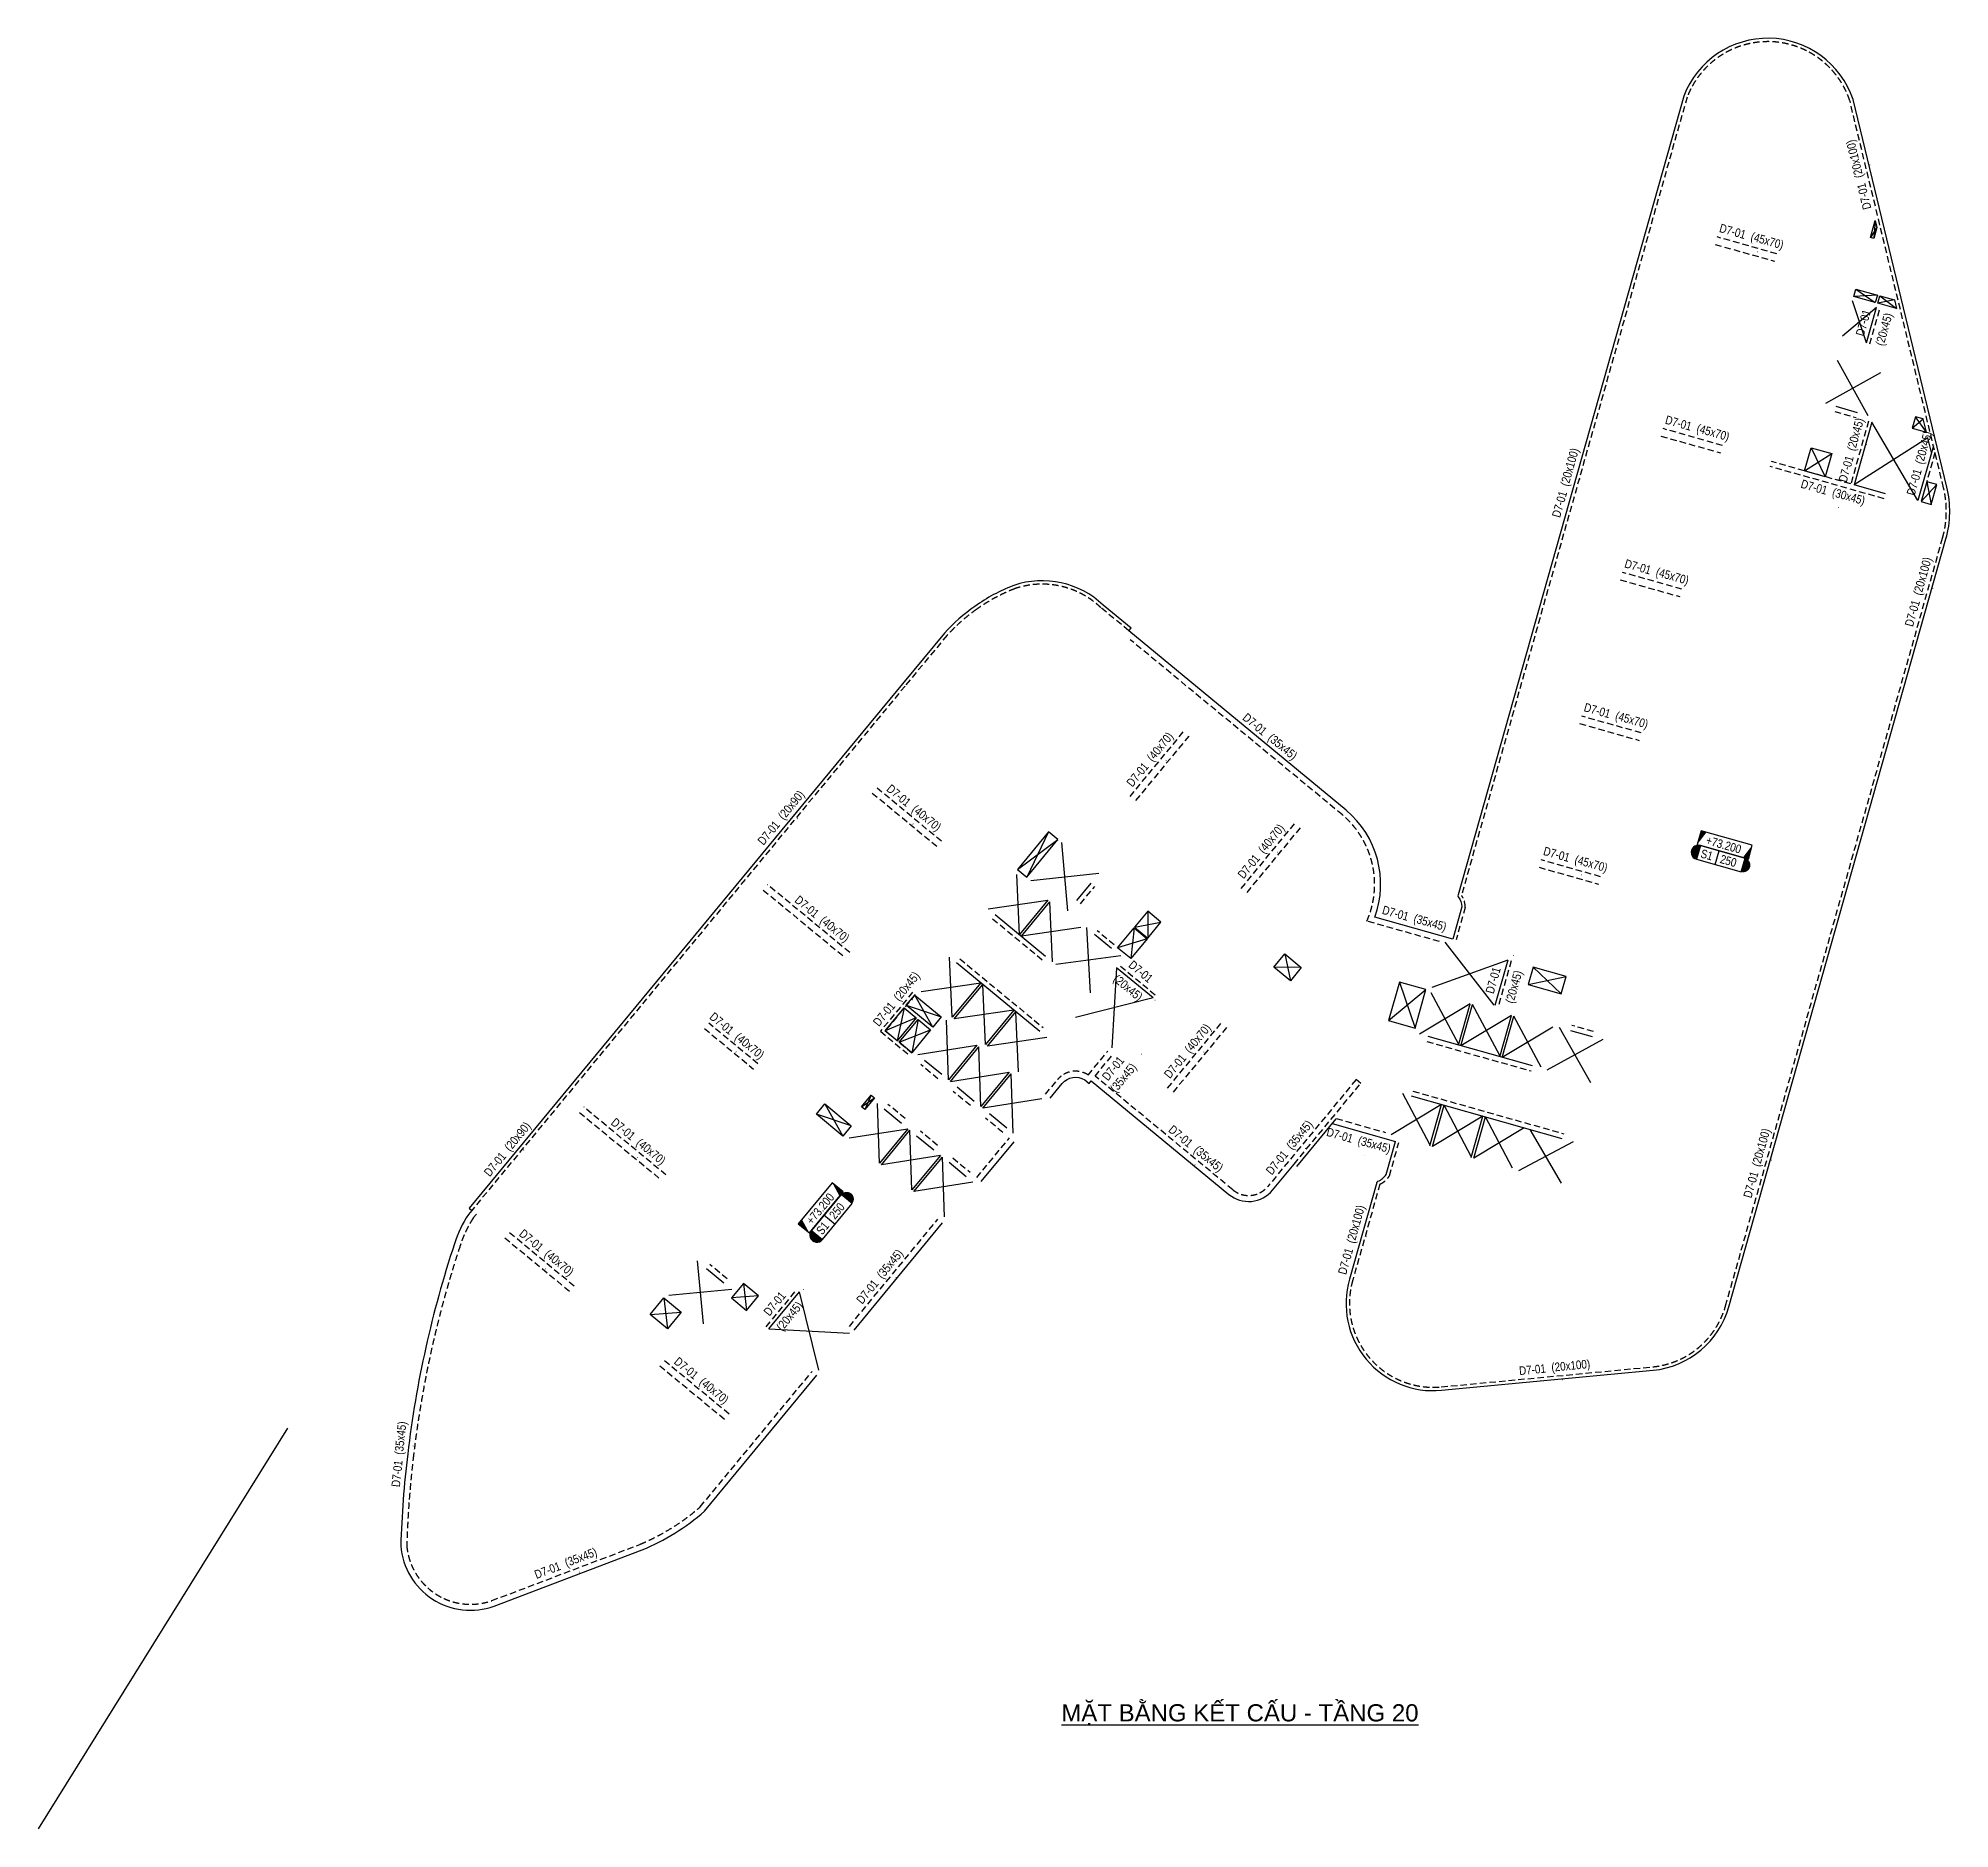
# Model space of a CAD drawing. Header units: millimetres. Extents: x 5400 to 3023951, y -127214 to 225084.
# Drawn here: x 1855600 to 1966913, y 2000 to 106284 of the extents above; entities that cross this region are included whole.
import ezdxf
from ezdxf.enums import TextEntityAlignment as Align

# ---------------------------------------------------------------- set-up
doc = ezdxf.new("R2010")
doc.units = ezdxf.units.MM
doc.header["$LTSCALE"] = 100
doc.linetypes.add('HIDDEN', pattern=[0.375, 0.25, -0.125])
for name, color, linetype in [('ccu11-Manh', 8, 'Continuous'), ('ccu11-Thay', 7, 'Continuous'), ('ccu12-Chidan', 9, 'Continuous'), ('ccu12-Khuat', 9, 'HIDDEN'), ('ccu12-Lomo', 2, 'Continuous'), ('ccu12-Text', 31, 'Continuous'), ('ccu12-Thay', 7, 'Continuous')]:
    doc.layers.add(name, color=color, linetype=linetype)
doc.layers.add('ccu12-Tencaukien', color=9, linetype='Continuous', lineweight=15)
doc.layers.add('KC-Tencaukien', color=9, linetype='Continuous', lineweight=15)
doc.styles.add('Arial', font='arial.ttf', dxfattribs={"width": 0.7})
doc.styles.add('Arial Narrow', font='ARIALN.TTF')

msp = doc.modelspace()

# ---------------------------------------------------------------- texts
at = {"layer": 'ccu12-Text', "color": 31, "style": 'Arial'}
msp.add_text('%%UMẶT BẰNG KẾT CẤU - TẦNG 20', height=1000, dxfattribs=at).set_placement((1925577.9, 8253.3), align=Align.CENTER)

# ---------------------------------------------------------------- blocks, each defined once
blk = doc.blocks.new('*U4')
at = {"layer": 'ccu12-Tencaukien', "color": 8, "ltscale": 10000}
blk.add_line((361, -155), (354, -155), dxfattribs=at)
at = {"layer": 'ccu12-Text', "color": 2, "style": 'Arial Narrow', "width": 0.8}
blk.add_attdef('SH', text='', height=300, dxfattribs=at).set_placement((276, 6), align=Align.BOTTOM_RIGHT)
at = {"layer": 'ccu12-Text', "color": 31, "style": 'Arial Narrow', "width": 0.8}
for tag, p in [('(', (508, -75)), ('KT', (633, -75)), (')', (963, -75))]:
    blk.add_attdef(tag, text='', height=250, dxfattribs=at).set_placement(p, align=Align.BOTTOM_LEFT)
blk = doc.blocks.new('ccu11-cmb-flat-8')
at = {"layer": 'ccu12-Chidan', "color": 7}
blk.add_lwpolyline([(0, 0), (1550, 0), (1550, 419), (0, 419)], close=True, dxfattribs=at)
at = {"layer": 'ccu12-Chidan'}
for points in [[(0, 0), (166, 419), (0, 419)], [(1550, 419), (1383, 0), (1550, 0)]]:
    blk.add_solid(points, dxfattribs=at)
at = {"layer": 'ccu12-Chidan', "color": 31, "style": 'Arial Narrow', "width": 0.8}
blk.add_attdef('+100.00', text='', height=250, dxfattribs=at).set_placement((745, 206), align=Align.MIDDLE_CENTER)
blk = doc.blocks.new('ccu11-chieudaysan-flat-2')
at = {"layer": 'ccu12-Chidan'}
for points in [[(-569, 0), (-569, 419, 1)], [(788, 419), (788, 0, 1)]]:
    blk.add_hatch(color=8, dxfattribs=at).paths.add_polyline_path(points)
at = {"layer": 'ccu12-Chidan', "color": 7}
blk.add_line((0, 0), (0, 419), dxfattribs=at)
blk.add_lwpolyline([(-569, 0), (788, 0), (788, 419), (-569, 419)], close=True, dxfattribs=at)
blk.add_arc((-569, 209), 209, 90, 270.0001, dxfattribs=at)
at = {"layer": 'ccu12-Chidan', "color": 31, "style": 'Arial Narrow', "width": 0.7}
for tag, p in [('S00', (-488, 209)), ('200', (100, 209))]:
    blk.add_attdef(tag, text='', height=250, dxfattribs=at).set_placement(p, align=Align.MIDDLE_LEFT)
blk = doc.blocks.new('Lomo T20')
at = {"layer": 'ccu11-Manh', "ltscale": 0.5}
for p, q in [((75587, 83943, 0), (75212, 83352, 0)), ((75489, 84346, 0), (75404, 83325, 0)), ((74364, 80350), (75491, 79560)), ((75614, 79997), (74240, 79913)), ((76610, 79716), (75635, 79519)), ((75759, 79956), (76733, 79209)), ((71371, 69760, 0), (72955, 70768, 0)), ((71752, 71108, 0), (72574, 69420, 0)), ((78489, 69126), (78740, 67808)), ((79066, 68963), (78163, 67971)), ((55280, 39844), (57490, 40311)), ((57204, 39300), (55565, 40854)), ((17023, 33409, 0), (16640, 32558, 0)), ((16450, 32716, 0), (17213, 33253, 0))]:
    blk.add_line(p, q, dxfattribs=at)
at = {"layer": 'ccu11-Manh'}
for p, q in [((77638, 72250), (78287, 72795, 0)), ((78474, 72014), (77825, 72915, 0))]:
    blk.add_line(p, q, dxfattribs=at)
at = {"layer": 'ccu11-Manh', "ltscale": 5}
for p, q in [((25535, 46546), (27890, 48298)), ((27350, 48744), (26075, 46101)), ((32356, 43183), (33891, 43472)), ((33120, 44109), (33127, 42547)), ((33095, 42508), (31369, 41988)), ((32324, 43145), (32140, 41352)), ((41102, 41627, 0), (41429, 40060)), ((42066, 40831, 0), (40466, 40856, 0)), ((20606, 37361), (19556, 39227)), ((47151, 37740, 0), (49326, 39552, 0)), ((47786, 39987, 0), (48691, 37305, 0)), ((19632, 37906), (17837, 37146)), ((18938, 38479), (18531, 36573)), ((19065, 38633), (21096, 37955)), ((18647, 36478), (20479, 37207)), ((19748, 37811), (19378, 35874)), ((15860, 31614, 0), (13826, 32289)), ((14319, 32887), (15366, 31017)), ((9580, 22436), (9767, 20855)), ((4951, 21590), (5159, 19800, 0)), ((10467, 21704), (8880, 21588)), ((4157, 20628, 0), (5954, 20762))]:
    blk.add_line(p, q, dxfattribs=at)
at = {"layer": 'ccu12-Lomo', "elevation": 0}
for points in [[(75404, 83298), (75212, 83352), (75489, 84346), (75587, 83943), (75404, 83298)], [(75615, 79997), (75491, 79560), (74240, 79913), (74364, 80350), (75614, 79997)], [(75759, 79956), (76610, 79716), (76733, 79209), (75635, 79519), (75759, 79956)], [(78286, 72794), (77825, 72915), (77638, 72250), (78474, 72014), (78286, 72794)], [(72955, 70768), (72574, 69420), (71371, 69760), (71752, 71108), (72955, 70768)], [(78740, 67808), (79066, 68963), (78489, 69126), (78163, 67971), (78740, 67808)], [(17023, 33409), (17213, 33253), (16640, 32558), (16450, 32716), (17023, 33409)]]:
    blk.add_lwpolyline(points, dxfattribs=at)
at = {"layer": 'ccu12-Lomo', "ltscale": 0.5, "elevation": 0}
for points in [[(27350, 48744), (25535, 46546), (26075, 46101), (27890, 48298), (27350, 48744)], [(49326, 39552), (47786, 39987), (47152, 37740), (48691, 37305), (49326, 39552)], [(4157, 20628), (4951, 21590), (5954, 20762), (5159, 19800), (4157, 20628)]]:
    blk.add_lwpolyline(points, dxfattribs=at)
for points in [[(32356, 43183), (33127, 42547), (33891, 43472), (33120, 44109)], [(32324, 43145), (33095, 42508), (32140, 41352), (31369, 41988)], [(41102, 41627), (42066, 40831), (41429, 40060), (40465, 40856)], [(19556, 39227), (21096, 37955), (20606, 37361), (19065, 38633)], [(18938, 38479), (19632, 37906), (18531, 36573), (17837, 37146)], [(19748, 37811), (20479, 37207), (19378, 35874), (18647, 36478)], [(14319, 32887), (15860, 31614), (15366, 31017), (13826, 32289)], [(8880, 21588), (9767, 20855), (10467, 21704), (9580, 22436)]]:
    blk.add_lwpolyline(points, close=True, dxfattribs=at)
at = {"layer": 'ccu12-Lomo', "ltscale": 0.5}
blk.add_lwpolyline([(57204, 39300), (57490, 40311), (55565, 40854), (55280, 39844), (57204, 39300)], dxfattribs=at)
blk = doc.blocks.new('*U19')
at = {"layer": 'ccu12-Tencaukien', "color": 8, "ltscale": 10000}
blk.add_line((361, -155), (354, -155), dxfattribs=at)
at = {"layer": 'ccu12-Text', "color": 2, "style": 'Arial Narrow', "width": 0.8}
blk.add_attdef('SH', text='', height=300, dxfattribs=at).set_placement((276, 6), align=Align.BOTTOM_RIGHT)
at = {"layer": 'ccu12-Text', "color": 31, "style": 'Arial Narrow', "width": 0.8}
for tag, p in [('(', (508, -75)), ('KT', (633, -75)), (')', (963, -75))]:
    blk.add_attdef(tag, text='', height=250, dxfattribs=at).set_placement(p, align=Align.BOTTOM_LEFT)
blk = doc.blocks.new('*U26')
at = {"layer": 'ccu12-Tencaukien', "color": 8, "ltscale": 10000}
blk.add_line((361, -155), (354, -155), dxfattribs=at)
at = {"layer": 'ccu12-Text', "color": 2, "style": 'Arial Narrow', "width": 0.8}
blk.add_attdef('SH', text='', height=300, dxfattribs=at).set_placement((276, 6), align=Align.BOTTOM_RIGHT)
at = {"layer": 'ccu12-Text', "color": 31, "style": 'Arial Narrow', "width": 0.8}
for tag, p in [('(', (508, -75)), ('KT', (633, -75)), (')', (963, -75))]:
    blk.add_attdef(tag, text='', height=250, dxfattribs=at).set_placement(p, align=Align.BOTTOM_LEFT)
blk = doc.blocks.new('*U27')
at = {"layer": 'ccu12-Tencaukien', "color": 8, "ltscale": 10000}
blk.add_line((361, -155), (354, -155), dxfattribs=at)
at = {"layer": 'ccu12-Text', "color": 2, "style": 'Arial Narrow', "width": 0.8}
blk.add_attdef('SH', text='', height=300, dxfattribs=at).set_placement((276, 6), align=Align.BOTTOM_RIGHT)
at = {"layer": 'ccu12-Text', "color": 31, "style": 'Arial Narrow', "width": 0.8}
for tag, p in [('(', (508, -75)), ('KT', (633, -75)), (')', (963, -75))]:
    blk.add_attdef(tag, text='', height=250, dxfattribs=at).set_placement(p, align=Align.BOTTOM_LEFT)
blk = doc.blocks.new('*U28')
at = {"layer": 'ccu12-Tencaukien', "color": 8, "ltscale": 10000}
blk.add_line((361, -155), (354, -155), dxfattribs=at)
at = {"layer": 'ccu12-Text', "color": 2, "style": 'Arial Narrow', "width": 0.8}
blk.add_attdef('SH', text='', height=300, dxfattribs=at).set_placement((276, 6), align=Align.BOTTOM_RIGHT)
at = {"layer": 'ccu12-Text', "color": 31, "style": 'Arial Narrow', "width": 0.8}
for tag, p in [('(', (508, -75)), ('KT', (633, -75)), (')', (963, -75))]:
    blk.add_attdef(tag, text='', height=250, dxfattribs=at).set_placement(p, align=Align.BOTTOM_LEFT)
blk = doc.blocks.new('*U29')
at = {"layer": 'ccu12-Tencaukien', "color": 8, "ltscale": 10000}
blk.add_line((361, -155), (354, -155), dxfattribs=at)
at = {"layer": 'ccu12-Text', "color": 2, "style": 'Arial Narrow', "width": 0.8}
blk.add_attdef('SH', text='', height=300, dxfattribs=at).set_placement((276, 6), align=Align.BOTTOM_RIGHT)
at = {"layer": 'ccu12-Text', "color": 31, "style": 'Arial Narrow', "width": 0.8}
for tag, p in [('(', (508, -75)), ('KT', (633, -75)), (')', (963, -75))]:
    blk.add_attdef(tag, text='', height=250, dxfattribs=at).set_placement(p, align=Align.BOTTOM_LEFT)
blk = doc.blocks.new('*U52')
at = {"layer": 'ccu12-Tencaukien', "color": 8, "ltscale": 10000}
blk.add_line((361, -155), (354, -155), dxfattribs=at)
at = {"layer": 'ccu12-Text', "color": 2, "style": 'Arial Narrow', "width": 0.8}
blk.add_attdef('SH', text='', height=300, dxfattribs=at).set_placement((276, 6), align=Align.BOTTOM_RIGHT)
at = {"layer": 'ccu12-Text', "color": 31, "style": 'Arial Narrow', "width": 0.8}
for tag, p in [('(', (508, -75)), ('KT', (633, -75)), (')', (963, -75))]:
    blk.add_attdef(tag, text='', height=250, dxfattribs=at).set_placement(p, align=Align.BOTTOM_LEFT)
blk = doc.blocks.new('*U165')
at = {"layer": 'ccu12-Tencaukien', "color": 8, "ltscale": 10000}
blk.add_line((361, -155), (354, -155), dxfattribs=at)
at = {"layer": 'ccu12-Text', "color": 2, "style": 'Arial Narrow', "width": 0.8}
blk.add_attdef('SH', text='', height=300, dxfattribs=at).set_placement((276, 6), align=Align.BOTTOM_RIGHT)
at = {"layer": 'ccu12-Text', "color": 31, "style": 'Arial Narrow', "width": 0.8}
for tag, p in [('(', (508, -75)), ('KT', (633, -75)), (')', (963, -75))]:
    blk.add_attdef(tag, text='', height=250, dxfattribs=at).set_placement(p, align=Align.BOTTOM_LEFT)
blk = doc.blocks.new('*U166')
at = {"layer": 'ccu12-Tencaukien', "color": 8, "ltscale": 10000}
blk.add_line((361, -155), (354, -155), dxfattribs=at)
at = {"layer": 'ccu12-Text', "color": 2, "style": 'Arial Narrow', "width": 0.8}
blk.add_attdef('SH', text='', height=300, dxfattribs=at).set_placement((276, 6), align=Align.BOTTOM_RIGHT)
at = {"layer": 'ccu12-Text', "color": 31, "style": 'Arial Narrow', "width": 0.8}
for tag, p in [('(', (508, -75)), ('KT', (633, -75)), (')', (963, -75))]:
    blk.add_attdef(tag, text='', height=250, dxfattribs=at).set_placement(p, align=Align.BOTTOM_LEFT)
blk = doc.blocks.new('*U158')
at = {"layer": 'ccu12-Tencaukien', "color": 8, "ltscale": 10000}
blk.add_line((361, -155), (354, -155), dxfattribs=at)
at = {"layer": 'ccu12-Text', "color": 2, "style": 'Arial Narrow', "width": 0.8}
blk.add_attdef('SH', text='', height=300, dxfattribs=at).set_placement((276, 6), align=Align.BOTTOM_RIGHT)
at = {"layer": 'ccu12-Text', "color": 31, "style": 'Arial Narrow', "width": 0.8}
for tag, p in [('(', (508, -75)), ('KT', (633, -75)), (')', (963, -75))]:
    blk.add_attdef(tag, text='', height=250, dxfattribs=at).set_placement(p, align=Align.BOTTOM_LEFT)
blk = doc.blocks.new('*U159')
at = {"layer": 'ccu12-Tencaukien', "color": 8, "ltscale": 10000}
blk.add_line((361, -155), (354, -155), dxfattribs=at)
at = {"layer": 'ccu12-Text', "color": 2, "style": 'Arial Narrow', "width": 0.8}
blk.add_attdef('SH', text='', height=300, dxfattribs=at).set_placement((276, 6), align=Align.BOTTOM_RIGHT)
at = {"layer": 'ccu12-Text', "color": 31, "style": 'Arial Narrow', "width": 0.8}
for tag, p in [('(', (508, -75)), ('KT', (633, -75)), (')', (963, -75))]:
    blk.add_attdef(tag, text='', height=250, dxfattribs=at).set_placement(p, align=Align.BOTTOM_LEFT)
blk = doc.blocks.new('*U160')
at = {"layer": 'ccu12-Tencaukien', "color": 8, "ltscale": 10000}
blk.add_line((361, -155), (354, -155), dxfattribs=at)
at = {"layer": 'ccu12-Text', "color": 2, "style": 'Arial Narrow', "width": 0.8}
blk.add_attdef('SH', text='', height=300, dxfattribs=at).set_placement((276, 6), align=Align.BOTTOM_RIGHT)
at = {"layer": 'ccu12-Text', "color": 31, "style": 'Arial Narrow', "width": 0.8}
for tag, p in [('(', (508, -75)), ('KT', (633, -75)), (')', (963, -75))]:
    blk.add_attdef(tag, text='', height=250, dxfattribs=at).set_placement(p, align=Align.BOTTOM_LEFT)
blk = doc.blocks.new('*U161')
at = {"layer": 'ccu12-Tencaukien', "color": 8, "ltscale": 10000}
blk.add_line((361, -155), (354, -155), dxfattribs=at)
at = {"layer": 'ccu12-Text', "color": 2, "style": 'Arial Narrow', "width": 0.8}
blk.add_attdef('SH', text='', height=300, dxfattribs=at).set_placement((276, 6), align=Align.BOTTOM_RIGHT)
at = {"layer": 'ccu12-Text', "color": 31, "style": 'Arial Narrow', "width": 0.8}
for tag, p in [('(', (508, -75)), ('KT', (633, -75)), (')', (963, -75))]:
    blk.add_attdef(tag, text='', height=250, dxfattribs=at).set_placement(p, align=Align.BOTTOM_LEFT)
blk = doc.blocks.new('*U162')
at = {"layer": 'ccu12-Tencaukien', "color": 8, "ltscale": 10000}
blk.add_line((361, -155), (354, -155), dxfattribs=at)
at = {"layer": 'ccu12-Text', "color": 2, "style": 'Arial Narrow', "width": 0.8}
blk.add_attdef('SH', text='', height=300, dxfattribs=at).set_placement((276, 6), align=Align.BOTTOM_RIGHT)
at = {"layer": 'ccu12-Text', "color": 31, "style": 'Arial Narrow', "width": 0.8}
for tag, p in [('(', (508, -75)), ('KT', (633, -75)), (')', (963, -75))]:
    blk.add_attdef(tag, text='', height=250, dxfattribs=at).set_placement(p, align=Align.BOTTOM_LEFT)
blk = doc.blocks.new('*U163')
at = {"layer": 'ccu12-Tencaukien', "color": 8, "ltscale": 10000}
blk.add_line((361, -155), (354, -155), dxfattribs=at)
at = {"layer": 'ccu12-Text', "color": 2, "style": 'Arial Narrow', "width": 0.8}
blk.add_attdef('SH', text='', height=300, dxfattribs=at).set_placement((276, 6), align=Align.BOTTOM_RIGHT)
at = {"layer": 'ccu12-Text', "color": 31, "style": 'Arial Narrow', "width": 0.8}
for tag, p in [('(', (508, -75)), ('KT', (633, -75)), (')', (963, -75))]:
    blk.add_attdef(tag, text='', height=250, dxfattribs=at).set_placement(p, align=Align.BOTTOM_LEFT)
blk = doc.blocks.new('*U164')
at = {"layer": 'ccu12-Tencaukien', "color": 8, "ltscale": 10000}
blk.add_line((361, -155), (354, -155), dxfattribs=at)
at = {"layer": 'ccu12-Text', "color": 2, "style": 'Arial Narrow', "width": 0.8}
blk.add_attdef('SH', text='', height=300, dxfattribs=at).set_placement((276, 6), align=Align.BOTTOM_RIGHT)
at = {"layer": 'ccu12-Text', "color": 31, "style": 'Arial Narrow', "width": 0.8}
for tag, p in [('(', (508, -75)), ('KT', (633, -75)), (')', (963, -75))]:
    blk.add_attdef(tag, text='', height=250, dxfattribs=at).set_placement(p, align=Align.BOTTOM_LEFT)
blk = doc.blocks.new('*U153')
at = {"layer": 'ccu12-Tencaukien', "color": 8, "ltscale": 10000}
blk.add_line((361, -155), (354, -155), dxfattribs=at)
at = {"layer": 'ccu12-Text', "color": 2, "style": 'Arial Narrow', "width": 0.8}
blk.add_attdef('SH', text='', height=300, dxfattribs=at).set_placement((276, 6), align=Align.BOTTOM_RIGHT)
at = {"layer": 'ccu12-Text', "color": 31, "style": 'Arial Narrow', "width": 0.8}
for tag, p in [('(', (508, -75)), ('KT', (633, -75)), (')', (963, -75))]:
    blk.add_attdef(tag, text='', height=250, dxfattribs=at).set_placement(p, align=Align.BOTTOM_LEFT)
blk = doc.blocks.new('*U154')
at = {"layer": 'ccu12-Tencaukien', "color": 8, "ltscale": 10000}
blk.add_line((361, -155), (354, -155), dxfattribs=at)
at = {"layer": 'ccu12-Text', "color": 2, "style": 'Arial Narrow', "width": 0.8}
blk.add_attdef('SH', text='', height=300, dxfattribs=at).set_placement((276, 6), align=Align.BOTTOM_RIGHT)
at = {"layer": 'ccu12-Text', "color": 31, "style": 'Arial Narrow', "width": 0.8}
for tag, p in [('(', (508, -75)), ('KT', (633, -75)), (')', (963, -75))]:
    blk.add_attdef(tag, text='', height=250, dxfattribs=at).set_placement(p, align=Align.BOTTOM_LEFT)
blk = doc.blocks.new('*U155')
at = {"layer": 'ccu12-Tencaukien', "color": 8, "ltscale": 10000}
blk.add_line((361, -155), (354, -155), dxfattribs=at)
at = {"layer": 'ccu12-Text', "color": 2, "style": 'Arial Narrow', "width": 0.8}
blk.add_attdef('SH', text='', height=300, dxfattribs=at).set_placement((276, 6), align=Align.BOTTOM_RIGHT)
at = {"layer": 'ccu12-Text', "color": 31, "style": 'Arial Narrow', "width": 0.8}
for tag, p in [('(', (508, -75)), ('KT', (633, -75)), (')', (963, -75))]:
    blk.add_attdef(tag, text='', height=250, dxfattribs=at).set_placement(p, align=Align.BOTTOM_LEFT)
blk = doc.blocks.new('*U156')
at = {"layer": 'ccu12-Tencaukien', "color": 8, "ltscale": 10000}
blk.add_line((361, -155), (354, -155), dxfattribs=at)
at = {"layer": 'ccu12-Text', "color": 2, "style": 'Arial Narrow', "width": 0.8}
blk.add_attdef('SH', text='', height=300, dxfattribs=at).set_placement((276, 6), align=Align.BOTTOM_RIGHT)
at = {"layer": 'ccu12-Text', "color": 31, "style": 'Arial Narrow', "width": 0.8}
for tag, p in [('(', (508, -75)), ('KT', (633, -75)), (')', (963, -75))]:
    blk.add_attdef(tag, text='', height=250, dxfattribs=at).set_placement(p, align=Align.BOTTOM_LEFT)
blk = doc.blocks.new('*U157')
at = {"layer": 'ccu12-Tencaukien', "color": 8, "ltscale": 10000}
blk.add_line((361, -155), (354, -155), dxfattribs=at)
at = {"layer": 'ccu12-Text', "color": 2, "style": 'Arial Narrow', "width": 0.8}
blk.add_attdef('SH', text='', height=300, dxfattribs=at).set_placement((276, 6), align=Align.BOTTOM_RIGHT)
at = {"layer": 'ccu12-Text', "color": 31, "style": 'Arial Narrow', "width": 0.8}
for tag, p in [('(', (508, -75)), ('KT', (633, -75)), (')', (963, -75))]:
    blk.add_attdef(tag, text='', height=250, dxfattribs=at).set_placement(p, align=Align.BOTTOM_LEFT)

# ---------------------------------------------------------------- linework, layer by layer
at = {"layer": 'ccu11-Manh', "ltscale": 0.5}
for p, q in [((1962652.4, 90604.4), (1960672.4, 88929.8)), ((1962067.8, 88535.5), (1961257, 90998.7)), ((1962169.4, 84298.2), (1960374.4, 87507.2)), ((1962876.4, 86800.2), (1959667.4, 85005.2)), ((1965055.2, 79352.1), (1962376.5, 83927.9)), ((1965640.8, 83005.5), (1961343.1, 80270.6, 0)), ((1915550.5, 55453, 0), (1915206.3, 59433.4, 0)), ((1912734.9, 54081.9, 0), (1912577, 57584.4, 0)), ((1913391.6, 57235.9, 0), (1917365.3, 57650.5, 0)), ((1910921.4, 55579.6, 0), (1914390.5, 56086.7, 0)), ((1914661, 52491.3, 0), (1914506.2, 55991.2, 0)), ((1916316.6, 54496.1, 0), (1912850.6, 53986.4, 0)), ((1916636.7, 54491.1, 0), (1916858.5, 50676.5, 0)), ((1937502, 53635.4), (1940362.9, 49969.3)), ((1908825.5, 49269.5, 0), (1908667.6, 52772)), ((1918641.4, 52835.5, 0), (1914853.8, 52332.1, 0)), ((1941178, 52596.7), (1936754.2, 50989)), ((1907012, 50767.3), (1910481.1, 51274.3)), ((1918398.1, 52148.3, 0), (1918117.8, 47490.1, 0)), ((1910753.2, 47677.6, 0), (1910596.8, 51178.8)), ((1920518.6, 50397.2, 0), (1915997.4, 49241.2, 0)), ((1938302.3, 47713.3, 0), (1936720.7, 50686.7, 0)), ((1908603.3, 45627.2), (1908485.4, 49096.5)), ((1912408.8, 49682.4), (1908941.2, 49174)), ((1912679.2, 46087), (1912524.4, 49586.8)), ((1938982.2, 50047.7, 0), (1936040.9, 48281, 0)), ((1941387.9, 49367.9), (1938446.7, 47601.1)), ((1940708.1, 47033.5), (1939126.5, 50006.9)), ((1943113.9, 46353.7), (1941532.3, 49327.1)), ((1914334.8, 48091.8), (1910868.8, 47582.1)), ((1943793.7, 48688.1), (1940852.5, 46921.3)), ((1946707.9, 47968.6), (1943450.7, 46187.1)), ((1944157.8, 48689.2), (1946000.9, 45466.5)), ((1906829.8, 47091.7), (1910258.8, 47631.9, 0)), ((1910492.3, 44067.1), (1910374.5, 47536.4, 0)), ((1908718.9, 45531.7, 0), (1912147.9, 46071.9, 0)), ((1912381.4, 42507), (1912263.6, 45976.3, 0)), ((1936643.6, 41843.2), (1935062, 44816.6)), ((1904591.6, 40769.5), (1904473.8, 44238.8)), ((1914037, 44511.8), (1910608, 43971.6, 0)), ((1937323.4, 44177.6), (1934382.2, 42410.8)), ((1939729.2, 43497.8), (1936788, 41731)), ((1939049.4, 41163.4), (1937467.8, 44136.8)), ((1941455.2, 40483.5), (1939873.6, 43457)), ((1902818.2, 42234.1), (1906247.2, 42774.3, 0)), ((1906480.7, 39209.5, 0), (1906362.9, 42678.8, 0)), ((1942135, 42818), (1939193.8, 41051.2)), ((1944294, 39610), (1942471.8, 42722.8)), ((1908136.3, 41214.2, 0), (1904707.3, 40674, 0)), ((1944973.9, 42015.8), (1941792, 40317)), ((1908369.8, 37649.4), (1908252, 41118.7, 0)), ((1910025.4, 39654.1), (1906596.4, 39113.9)), ((1894332.5, 31409.2), (1893983.4, 35069.5)), ((1895988.1, 33414), (1892327.8, 33064.8)), ((1901053.7, 28711.8), (1899929.8, 33271.4)), ((1898146.8, 31112.4), (1902836.6, 30870.8))]:
    msp.add_line(p, q, dxfattribs=at)
at = {"layer": 'ccu11-Thay', "ltscale": 0.5}
for p, q in [((1919107.9, 71774.4), (1919235.7, 71929.1)), ((1916887.7, 57072.2, 0), (1916059.9, 56069.8, 0)), ((1911326.2, 55245.3, 0), (1914256.2, 52825.6, 0)), ((1917099.3, 54109, 0), (1918101.7, 53281.2, 0)), ((1913930, 48426.1), (1909072.4, 52437.7)), ((1942608.7, 46425.1), (1936546.1, 48138.2)), ((1944831.4, 48498.8), (1946082.4, 48145.3)), ((1907215.4, 46773.4), (1908217.7, 45945.6, 0)), ((1909104.4, 45213.3, 0), (1910106.8, 44385.5)), ((1916536.4, 45615.6), (1916792.2, 45413.9, 0)), ((1916792.2, 45413.9, 0), (1916919.6, 45568.1, 0)), ((1944348.3, 42192.5), (1935567.2, 44673.8)), ((1904859.3, 43920.5), (1905861.7, 43092.7, 0)), ((1910993.5, 43653.2, 0), (1911995.9, 42825.4)), ((1906748.4, 42360.4, 0), (1907750.8, 41532.6, 0)), ((1909639.9, 39972.5), (1908637.5, 40800.3, 0)), ((1894523.1, 34623.8), (1895525.5, 33796))]:
    msp.add_line(p, q, dxfattribs=at)
at = {"layer": 'ccu11-Thay'}
for p, q in [((1914390.5, 56086.7, 0), (1912734.9, 54081.9, 0)), ((1912850.6, 53986.4, 0), (1914506.2, 55991.2, 0)), ((1941178, 52596.7, 0), (1940430.2, 49950.3, 0)), ((1910481.1, 51274.3), (1908825.5, 49269.5, 0)), ((1908941.2, 49174), (1910596.8, 51178.8)), ((1912408.8, 49682.4), (1910753.2, 47677.6, 0)), ((1910868.8, 47582.1), (1912524.4, 49586.8)), ((1938302.3, 47641.9, 0), (1938982.2, 50047.7, 0)), ((1938446.7, 47601.1, 0), (1939126.5, 50006.9, 0)), ((1940708.1, 46962.1, 0), (1941387.9, 49367.9, 0)), ((1940852.5, 46921.3), (1941532.3, 49327.1)), ((1910258.8, 47631.9, 0), (1908603.3, 45627.2)), ((1908718.9, 45531.7, 0), (1910374.5, 47536.4, 0)), ((1912147.9, 46071.9, 0), (1910492.3, 44067.1)), ((1910608, 43971.6, 0), (1912263.6, 45976.3, 0)), ((1936643.6, 41771.8), (1937323.4, 44177.6)), ((1936788, 41731), (1937467.8, 44136.8)), ((1939049.4, 41092), (1939729.2, 43497.8)), ((1939193.8, 41051.2), (1939873.6, 43457)), ((1906247.2, 42774.3, 0), (1904591.6, 40769.5)), ((1904707.3, 40674, 0), (1906362.9, 42678.8, 0)), ((1908136.3, 41214.2, 0), (1906480.7, 39209.5, 0)), ((1906596.4, 39113.9), (1908252, 41118.7, 0))]:
    msp.add_line(p, q, dxfattribs=at)
at = {"layer": 'ccu11-Thay', "ltscale": 0.5, "extrusion": (-9.92109e-09, 8.1449e-09, 1)}
msp.add_line((1920518.4, 50397, 0), (1918398, 52148.1, 0), dxfattribs=at)
at = {"layer": 'ccu12-Khuat', "ltscale": 15}
for p, q in [((1951618.1, 102856.1, 0), (1938478.1, 56361.2, 0)), ((1966551, 80097.9), (1961083.6, 102676.9, 0)), ((1956833, 93729.7), (1953368.6, 94708.6)), ((1953246.2, 94275.5), (1956710.6, 93296.6)), ((1962260.2, 88481.1), (1962844.9, 90550.1)), ((1953678.6, 82566.8), (1950214.3, 83545.7)), ((1960211.3, 84539.7), (1961462.3, 84186.2)), ((1962184, 83982.3, 0), (1961150.6, 80325, 0)), ((1950091.9, 83112.6), (1953556.3, 82133.7)), ((1963089.9, 79465.3, 0), (1956449.9, 81341.6)), ((1961150.6, 80325, 0), (1956531.5, 81630.3)), ((1966051.9, 82151.3), (1965245.7, 79298.2)), ((1953857, 32448.3), (1966495.7, 77176)), ((1947726.2, 74740.5), (1951190.5, 73761.5, 0)), ((1951312.9, 74194.6, 0), (1947848.5, 75173.5)), ((1948947.2, 65822.4), (1945482.8, 66801.3)), ((1919176.4, 62120.6), (1922296.6, 65898.8)), ((1945360.4, 66368.3), (1948824.8, 65389.4)), ((1922605, 65644.1), (1919484.8, 61865.9)), ((1908202.3, 59511.1, 0), (1904424.1, 62631.3, 0)), ((1904169.4, 62322.9, 0), (1907947.6, 59202.7, 0)), ((1925653.3, 56771.8), (1928773.4, 60550)), ((1929081.8, 60295.3), (1925961.7, 56517.1)), ((1942994.7, 57996.1), (1946459.1, 57017.2)), ((1946581.4, 57450.2), (1943117.1, 58429.2)), ((1902853.5, 53034.3, 0), (1898072.9, 56982.2, 0)), ((1916291.2, 55878.8, 0), (1917119, 56881.1, 0)), ((1897818.2, 56673.8, 0), (1902598.8, 52725.8, 0)), ((1914065.2, 52594.3, 0), (1911135.1, 55014, 0)), ((1918260.9, 53474, 0), (1917258.5, 54301.8, 0)), ((1909263.4, 52669), (1914121, 48657.4)), ((1941370.5, 52542.3, 0), (1940622.7, 49895.9, 0)), ((1894397, 48605, 0), (1897249.9, 46249, 0)), ((1897504.6, 46557.4, 0), (1894651.7, 48913.4, 0)), ((1921364.4, 45139.7), (1924484.6, 48917.9)), ((1924793, 48663.2), (1921672.8, 44885)), ((1946164, 48434), (1944913, 48787.5)), ((1916740.2, 45900.5, 0), (1917888.2, 47290.7, 0)), ((1917142.5, 45838, 0), (1918158.1, 47067.8, 0)), ((1936464.6, 47849.5), (1942527.2, 46136.4)), ((1907994.9, 45675.7, 0), (1906992.5, 46503.5)), ((1909883.9, 44115.6), (1908881.6, 44943.4, 0)), ((1935648.8, 44962.5), (1944429.9, 42481.2)), ((1887120.5, 43720.1, 0), (1891901.1, 39772.1, 0)), ((1892155.8, 40080.5, 0), (1887375.2, 44028.5, 0)), ((1906084.6, 43362.5, 0), (1905082.2, 44190.3)), ((1907973.6, 41802.5, 0), (1906971.3, 42630.2, 0)), ((1911773, 42555.5), (1910770.7, 43383.3, 0)), ((1931183.4, 43366.6, 0), (1934058.9, 42554.1)), ((1908860.4, 41070.2, 0), (1909862.7, 40242.4)), ((1880934.6, 37573.1), (1881112, 37787.9, 0)), ((1882774, 36415.4, 0), (1886552.2, 33295.2, 0)), ((1886806.9, 33603.7, 0), (1883028.8, 36723.8, 0)), ((1895716.5, 34027.3), (1894714.1, 34855.1)), ((1897992.6, 31239.8), (1899775.5, 33398.8)), ((1891795.4, 28965.2, 0), (1895573.6, 25845.1, 0)), ((1895828.3, 26153.5), (1892050.1, 29273.6, 0))]:
    msp.add_line(p, q, dxfattribs=at)
at = {"layer": 'ccu12-Khuat', "ltscale": 15, "extrusion": (-9.92109e-09, 8.1449e-09, 1)}
msp.add_line((1920645.8, 50551.2, 0), (1918525.4, 52302.3, 0), dxfattribs=at)
at = {"layer": 'ccu12-Khuat', "ltscale": 15, "elevation": 0}
for points in [[(1919108.3, 71774.9), (1917480.9, 73118.9, 0.27842168), (1912478.9, 74228.1, 0.06346413), (1910253.2, 73032, 0.05351047), (1908525.5, 71510.3), (1906074.9, 68556.3), (1880842.2, 38010.8)], [(1932968.4, 54864.5, 0.33330552), (1931543.9, 61051.2), (1919193.9, 71250.3)], [(1938478.1, 56361.2, -0.15751804), (1938697.2, 55660.1), (1938164.6, 53775.5)], [(1914257.4, 44783.7), (1914958.3, 45632.7, -0.3828951), (1916740.2, 45900.5, -0.3828951)], [(1928727.1, 40706.4), (1932611.4, 45409.8), (1932341.5, 45632.7), (1927205.5, 39413.6, -0.41486705), (1925160.6, 39216.2), (1917142.5, 45838)], [(1933728.3, 39545.1, 0.15749066), (1934281.7, 40027.9), (1934831.1, 41972.2)], [(1933728.3, 39545.1), (1932146.8, 33948.5, 0.52903183), (1937304.6, 27736.2), (1949614.1, 28903.1, 0.30834994), (1953857, 32448.6)], [(1880934.6, 37573.1, 0.07072152), (1880171.7, 35963.7, 0.0503327), (1877461.6, 23797.3, 0.02204208), (1877059.5, 18482, 0.49094878), (1882022.1, 15288.2), (1890635.7, 18561.8, 0.07917999), (1894148.8, 20743.4), (1900669.9, 28639.7)]]:
    msp.add_lwpolyline(points, format="xyb", dxfattribs=at)
for points in [[(1937199.7, 53668.9), (1932968.4, 54864.5)], [(1906519.2, 50720.3), (1904640.8, 48445.6), (1906337.1, 47044.7)], [(1906673.4, 50592.9), (1904922.3, 48472.5), (1906464.4, 47199)], [(1910248.7, 39923.6), (1912158.6, 42237.2)], [(1902834.9, 31261.3), (1907991.6, 37507.8)]]:
    msp.add_lwpolyline(points, dxfattribs=at)
at = {"layer": 'ccu12-Khuat', "ltscale": 15}
for centre, radius, start, end in [((1956318.3, 101048.7, 0), 5034.9, 18.663294, 159.167695), ((1960952.8, 78742.3), 5760, 344.221226, 13.61189)]:
    msp.add_arc(centre, radius, start, end, dxfattribs=at)
at = {"layer": 'ccu12-Thay'}
for p, q in [((1951425.7, 102910.5, 0), (1938277.6, 56386.9)), ((1966745.4, 80144.9), (1961278, 102723.9, 0)), ((1962067.8, 88535.5), (1962652.4, 90604.4)), ((1961543.9, 84474.9), (1960292.9, 84828.4)), ((1962376.5, 83927.9, 0), (1961343.1, 80270.6, 0)), ((1965956, 82547.4), (1965053.2, 79352.6)), ((1965848.3, 82158.7), (1965640.8, 83005.5)), ((1963171.5, 79754, 0), (1961343.1, 80270.6, 0)), ((1954049.4, 32394), (1966688.2, 77121.6)), ((1930939.9, 43071.8, 0), (1934638.8, 42026.5))]:
    msp.add_line(p, q, dxfattribs=at)
at = {"layer": 'ccu12-Thay', "ltscale": 0.5}
msp.add_line((1898146.8, 31112.4), (1899929.8, 33271.4), dxfattribs=at)
at = {"layer": 'ccu12-Thay', "ltscale": 0.5, "elevation": 0}
for points in [[(1919235.7, 71929.1), (1917613.6, 73268.6, 0.27826473), (1912411.1, 74416.3, 0.06355429), (1910137.3, 73195.1, 0.05361269), (1908374.7, 71641.8), (1905920.9, 68683.8), (1880688, 38138.2), (1880842.2, 38010.8)], [(1933438, 55095.5, 0.31372769), (1931768.2, 61319.9), (1919107.9, 71774.4)], [(1914527.3, 44560.8), (1915228.2, 45409.9, -0.37900501), (1916536.4, 45615.6, -0.37900501)], [(1916919.6, 45568.1), (1924937.8, 38946.4, 0.4148001), (1927475.6, 39191), (1928727.1, 40706.4)], [(1880653, 37781.8, 0.07131138), (1879838.5, 36070.7, 0.05031998), (1877114.1, 23838.7, 0.02212503), (1876709, 18472.9, 0.49285332), (1882142.8, 14959.7), (1890765.6, 18236.7, 0.07984245), (1894400.2, 20498.1), (1900939.8, 28416.8)]]:
    msp.add_lwpolyline(points, format="xyb", dxfattribs=at)
at = {"layer": 'ccu12-Thay', "elevation": 0}
for points in [[(1938277.6, 56386.9, 0.18978239), (1938290.9, 56278.1, -0.16130354), (1938497.1, 55687.5), (1937968.1, 53815.5)], [(1933543.8, 39628.1, -0.18978239), (1933612.1, 39713.8, 0.16130354), (1934096.8, 40109.2), (1934638.6, 42026.6)], [(1933544.7, 39631), (1931954.5, 34003.4, 0.52900069), (1937323.7, 27537.1), (1949633.3, 28704, 0.30836815), (1954049.4, 32394)]]:
    msp.add_lwpolyline(points, format="xyb", dxfattribs=at)
msp.add_lwpolyline([(1937968.1, 53815.5), (1933438, 55095.5)], dxfattribs=at)
at = {"layer": 'ccu12-Thay', "ltscale": 0.5, "elevation": 0}
for points in [[(1928881.3, 40579.1), (1931173.7, 43354.9)], [(1910518.6, 39700.8), (1912428.4, 42014.3)], [(1880842.2, 38010.8), (1880653, 37781.8)], [(1903104.8, 31038.4), (1908261.5, 37284.9)]]:
    msp.add_lwpolyline(points, dxfattribs=at)
at = {"layer": 'ccu12-Thay'}
for centre, radius, start, end in [((1956318.3, 101048.7, 0), 5234.9, 18.663294, 159.167695), ((1960952.8, 78742.3), 5960, 344.221226, 13.61189)]:
    msp.add_arc(centre, radius, start, end, dxfattribs=at)
at = {"layer": 'Defpoints', "color": 1, "ltscale": 0.5}
msp.add_line((1870121.9, 25335.1), (1855599.9, 1999.8), dxfattribs=at)

# ---------------------------------------------------------------- block references
at = {"layer": 'ccu12-Lomo'}
msp.add_blockref('Lomo T20', (1887085.1, 11326.3), dxfattribs=at)
at = {"layer": 'ccu12-Tencaukien'}
ref = msp.add_blockref('*U4', (1962136.5, 98208.5, 0), dxfattribs=dict(at, xscale=1.815893337873054, yscale=1.815893337873054, zscale=1.815893337873054, rotation=103.6118897536134))
ref.add_attrib('KT', '(20x100)', dxfattribs={"color": 31, "height": 500, "rotation": 103.61189, "style": 'Arial Narrow'}).set_placement((1962027.5, 98243.9, 0), align=Align.BOTTOM_LEFT)
ref.add_attrib('SH', 'D7-01', dxfattribs={"color": 2, "height": 500, "rotation": 103.61189, "style": 'Arial Narrow'}).set_placement((1962128, 97926.2, 0), align=Align.BOTTOM_RIGHT)
ref = msp.add_blockref('*U165', (1955155.9, 94293, 0), dxfattribs=dict(at, xscale=1.815893337873054, yscale=1.815893337873054, zscale=1.815893337873054, rotation=344.2212278170489))
ref.add_attrib('KT', '(45x70)', dxfattribs={"color": 31, "height": 500, "rotation": 344.221228, "style": 'Arial Narrow'}).set_placement((1955240.2, 94370.6), align=Align.BOTTOM_LEFT)
ref.add_attrib('SH', 'D7-01', dxfattribs={"color": 2, "height": 500, "rotation": 344.221228, "style": 'Arial Narrow'}).set_placement((1954914.1, 94439), align=Align.BOTTOM_RIGHT)
ref = msp.add_blockref('*U4', (1962620.4, 90595, 0), dxfattribs=dict(at, xscale=1.815893337873054, yscale=1.815893337873054, zscale=1.815893337873054, rotation=74.21909893616227))
ref.add_attrib('KT', '(20x45)', dxfattribs={"color": 31, "height": 500, "rotation": 74.219099, "style": 'Arial Narrow'}).set_placement((1963203.9, 88288, 0), align=Align.BOTTOM_LEFT)
ref.add_attrib('SH', 'D7-01', dxfattribs={"color": 2, "height": 500, "rotation": 74.219099, "style": 'Arial Narrow'}).set_placement((1962474.4, 90353.2, 0), align=Align.BOTTOM_RIGHT)
ref = msp.add_blockref('*U166', (1952001.6, 83130.1, 0), dxfattribs=dict(at, xscale=1.815893337873054, yscale=1.815893337873054, zscale=1.815893337873054, rotation=344.2212278170489))
ref.add_attrib('KT', '(45x70)', dxfattribs={"color": 31, "height": 500, "rotation": 344.221228, "style": 'Arial Narrow'}).set_placement((1952085.9, 83207.7), align=Align.BOTTOM_LEFT)
ref.add_attrib('SH', 'D7-01', dxfattribs={"color": 2, "height": 500, "rotation": 344.221228, "style": 'Arial Narrow'}).set_placement((1951759.8, 83276.1), align=Align.BOTTOM_RIGHT)
ref = msp.add_blockref('*U28', (1961618.8, 82085.5, 0), dxfattribs=dict(at, xscale=1.815893337873054, yscale=1.815893337873054, zscale=1.815893337873054, rotation=74.21909893616227))
ref.add_attrib('KT', '(20x45)', dxfattribs={"color": 31, "height": 500, "rotation": 74.219099, "style": 'Arial Narrow'}).set_placement((1961541.2, 82169.9, 0), align=Align.BOTTOM_LEFT)
ref.add_attrib('SH', 'D7-01', dxfattribs={"color": 2, "height": 500, "rotation": 74.219099, "style": 'Arial Narrow'}).set_placement((1961472.7, 81843.7, 0), align=Align.BOTTOM_RIGHT)
ref = msp.add_blockref('*U29', (1965578, 81313.1, 0), dxfattribs=dict(at, xscale=1.815893337873054, yscale=1.815893337873054, zscale=1.815893337873054, rotation=74.21909893616227))
ref.add_attrib('KT', '(20x45)', dxfattribs={"color": 31, "height": 500, "rotation": 74.219099, "style": 'Arial Narrow'}).set_placement((1965500.3, 81397.5, 0), align=Align.BOTTOM_LEFT)
ref.add_attrib('SH', 'D7-01', dxfattribs={"color": 2, "height": 500, "rotation": 74.219099, "style": 'Arial Narrow'}).set_placement((1965431.9, 81071.4, 0), align=Align.BOTTOM_RIGHT)
ref = msp.add_blockref('*U4', (1944929.3, 80027.3, 0), dxfattribs=dict(at, xscale=1.815893337873054, yscale=1.815893337873054, zscale=1.815893337873054, rotation=74.21909893616227))
ref.add_attrib('KT', '(20x100)', dxfattribs={"color": 31, "height": 500, "rotation": 74.219099, "style": 'Arial Narrow'}).set_placement((1944851.7, 80111.7, 0), align=Align.BOTTOM_LEFT)
ref.add_attrib('SH', 'D7-01', dxfattribs={"color": 2, "height": 500, "rotation": 74.219099, "style": 'Arial Narrow'}).set_placement((1944783.3, 79785.5, 0), align=Align.BOTTOM_RIGHT)
ref = msp.add_blockref('*U4', (1959899.8, 79399.8, 0), dxfattribs=dict(at, xscale=1.815893337873054, yscale=1.815893337873054, zscale=1.815893337873054, rotation=344.2212278170489))
ref.add_attrib('KT', '(30x45)', dxfattribs={"color": 31, "height": 500, "rotation": 344.221228, "style": 'Arial Narrow'}).set_placement((1959984.2, 79477.5), align=Align.BOTTOM_LEFT)
ref.add_attrib('SH', 'D7-01', dxfattribs={"color": 2, "height": 500, "rotation": 344.221228, "style": 'Arial Narrow'}).set_placement((1959658, 79545.9), align=Align.BOTTOM_RIGHT)
ref = msp.add_blockref('*U158', (1949635.8, 74757.9, 0), dxfattribs=dict(at, xscale=1.815893337873054, yscale=1.815893337873054, zscale=1.815893337873054, rotation=344.2212278170489))
ref.add_attrib('KT', '(45x70)', dxfattribs={"color": 31, "height": 500, "rotation": 344.221228, "style": 'Arial Narrow'}).set_placement((1949720.2, 74835.6), align=Align.BOTTOM_LEFT)
ref.add_attrib('SH', 'D7-01', dxfattribs={"color": 2, "height": 500, "rotation": 344.221228, "style": 'Arial Narrow'}).set_placement((1949394, 74904), align=Align.BOTTOM_RIGHT)
ref = msp.add_blockref('*U4', (1965477.3, 73675.6, 0), dxfattribs=dict(at, xscale=1.815893337873054, yscale=1.815893337873054, zscale=1.815893337873054, rotation=74.21909893616227))
ref.add_attrib('KT', '(20x100)', dxfattribs={"color": 31, "height": 500, "rotation": 74.219099, "style": 'Arial Narrow'}).set_placement((1965399.7, 73760, 0), align=Align.BOTTOM_LEFT)
ref.add_attrib('SH', 'D7-01', dxfattribs={"color": 2, "height": 500, "rotation": 74.219099, "style": 'Arial Narrow'}).set_placement((1965331.3, 73433.8, 0), align=Align.BOTTOM_RIGHT)
ref = msp.add_blockref('*U4', (1926954.6, 65295.2), dxfattribs=dict(at, xscale=1.815893337873054, yscale=1.815893337873054, zscale=1.815893337873054, rotation=320.4488798636559))
ref.add_attrib('KT', '(35x45)', dxfattribs={"color": 31, "height": 500, "rotation": 320.44888, "style": 'Arial Narrow'}).set_placement((1927063.1, 65332.2, 0), align=Align.BOTTOM_LEFT)
ref.add_attrib('SH', 'D7-01', dxfattribs={"color": 2, "height": 500, "rotation": 320.44888, "style": 'Arial Narrow'}).set_placement((1926792.2, 65526.3, 0), align=Align.BOTTOM_RIGHT)
ref = msp.add_blockref('*U159', (1947270.1, 66385.8, 0), dxfattribs=dict(at, xscale=1.815893337873054, yscale=1.815893337873054, zscale=1.815893337873054, rotation=344.2212278170489))
ref.add_attrib('KT', '(45x70)', dxfattribs={"color": 31, "height": 500, "rotation": 344.221228, "style": 'Arial Narrow'}).set_placement((1947354.4, 66463.4), align=Align.BOTTOM_LEFT)
ref.add_attrib('SH', 'D7-01', dxfattribs={"color": 2, "height": 500, "rotation": 344.221228, "style": 'Arial Narrow'}).set_placement((1947028.3, 66531.8), align=Align.BOTTOM_RIGHT)
ref = msp.add_blockref('*U163', (1920651.4, 63904.5), dxfattribs=dict(at, xscale=1.815893337873054, yscale=1.815893337873054, zscale=1.815893337873054, rotation=50.44092590918682))
ref.add_attrib('KT', '(40x70)', dxfattribs={"color": 31, "height": 500, "rotation": 50.440926, "style": 'Arial Narrow'}).set_placement((1920614.4, 64013, 0), align=Align.BOTTOM_LEFT)
ref.add_attrib('SH', 'D7-01', dxfattribs={"color": 2, "height": 500, "rotation": 50.440926, "style": 'Arial Narrow'}).set_placement((1920420.3, 63742.2, 0), align=Align.BOTTOM_RIGHT)
ref = msp.add_blockref('*U4', (1899172.5, 60512.8), dxfattribs=dict(at, xscale=1.815893337873054, yscale=1.815893337873054, zscale=1.815893337873054, rotation=50.44092590918682))
ref.add_attrib('KT', '(20x90)', dxfattribs={"color": 31, "height": 500, "rotation": 50.440926, "style": 'Arial Narrow'}).set_placement((1899135.4, 60621.3, 0), align=Align.BOTTOM_LEFT)
ref.add_attrib('SH', 'D7-01', dxfattribs={"color": 2, "height": 500, "rotation": 50.440926, "style": 'Arial Narrow'}).set_placement((1898941.3, 60350.5, 0), align=Align.BOTTOM_RIGHT)
ref = msp.add_blockref('*U157', (1906221.5, 61146.9, 0), dxfattribs=dict(at, xscale=1.815893337873054, yscale=1.815893337873054, zscale=1.815893337873054, rotation=320.4488798636559))
ref.add_attrib('KT', '(40x70)', dxfattribs={"color": 31, "height": 500, "rotation": 320.44888, "style": 'Arial Narrow'}).set_placement((1906330, 61184, 0), align=Align.BOTTOM_LEFT)
ref.add_attrib('SH', 'D7-01', dxfattribs={"color": 2, "height": 500, "rotation": 320.44888, "style": 'Arial Narrow'}).set_placement((1906059.1, 61378, 0), align=Align.BOTTOM_RIGHT)
ref = msp.add_blockref('*U161', (1927128.3, 58555.7), dxfattribs=dict(at, xscale=1.815893337873054, yscale=1.815893337873054, zscale=1.815893337873054, rotation=50.44092590918682))
ref.add_attrib('KT', '(40x70)', dxfattribs={"color": 31, "height": 500, "rotation": 50.440926, "style": 'Arial Narrow'}).set_placement((1927091.2, 58664.2, 0), align=Align.BOTTOM_LEFT)
ref.add_attrib('SH', 'D7-01', dxfattribs={"color": 2, "height": 500, "rotation": 50.440926, "style": 'Arial Narrow'}).set_placement((1926897.1, 58393.3, 0), align=Align.BOTTOM_RIGHT)
ref = msp.add_blockref('*U160', (1944904.3, 58013.6, 0), dxfattribs=dict(at, xscale=1.815893337873054, yscale=1.815893337873054, zscale=1.815893337873054, rotation=344.2212278170489))
ref.add_attrib('KT', '(45x70)', dxfattribs={"color": 31, "height": 500, "rotation": 344.221228, "style": 'Arial Narrow'}).set_placement((1944988.7, 58091.2), align=Align.BOTTOM_LEFT)
ref.add_attrib('SH', 'D7-01', dxfattribs={"color": 2, "height": 500, "rotation": 344.221228, "style": 'Arial Narrow'}).set_placement((1944662.6, 58159.6), align=Align.BOTTOM_RIGHT)
ref = msp.add_blockref('*U156', (1900872.7, 54670.1, 0), dxfattribs=dict(at, xscale=1.815893337873054, yscale=1.815893337873054, zscale=1.815893337873054, rotation=320.4488798636559))
ref.add_attrib('KT', '(40x70)', dxfattribs={"color": 31, "height": 500, "rotation": 320.44888, "style": 'Arial Narrow'}).set_placement((1900981.2, 54707.1, 0), align=Align.BOTTOM_LEFT)
ref.add_attrib('SH', 'D7-01', dxfattribs={"color": 2, "height": 500, "rotation": 320.44888, "style": 'Arial Narrow'}).set_placement((1900710.3, 54901.2, 0), align=Align.BOTTOM_RIGHT)
ref = msp.add_blockref('*U4', (1935523, 54583, 0), dxfattribs=dict(at, xscale=1.815893337873054, yscale=1.815893337873054, zscale=1.815893337873054, rotation=344.2212278170489))
ref.add_attrib('KT', '(35x45)', dxfattribs={"color": 31, "height": 500, "rotation": 344.221228, "style": 'Arial Narrow'}).set_placement((1935607.4, 54660.6), align=Align.BOTTOM_LEFT)
ref.add_attrib('SH', 'D7-01', dxfattribs={"color": 2, "height": 500, "rotation": 344.221228, "style": 'Arial Narrow'}).set_placement((1935281.2, 54729), align=Align.BOTTOM_RIGHT)
ref = msp.add_blockref('*U26', (1920313.9, 50890.1), dxfattribs=dict(at, xscale=1.815893337873054, yscale=1.815893337873054, zscale=1.815893337873054, rotation=320.4488798636559))
ref.add_attrib('KT', '(20x45)', dxfattribs={"color": 31, "height": 500, "rotation": 320.44888, "style": 'Arial Narrow'}).set_placement((1918061.8, 51298.6, 0), align=Align.BOTTOM_LEFT)
ref.add_attrib('SH', 'D7-01', dxfattribs={"color": 2, "height": 500, "rotation": 320.44888, "style": 'Arial Narrow'}).set_placement((1920151.5, 51121.2, 0), align=Align.BOTTOM_RIGHT)
ref = msp.add_blockref('*U27', (1941064.5, 52298.6, 0), dxfattribs=dict(at, xscale=1.815893337873054, yscale=1.815893337873054, zscale=1.815893337873054, rotation=74.21909893616227))
ref.add_attrib('KT', '(20x45)', dxfattribs={"color": 31, "height": 500, "rotation": 74.219099, "style": 'Arial Narrow'}).set_placement((1941647.9, 49991.5, 0), align=Align.BOTTOM_LEFT)
ref.add_attrib('SH', 'D7-01', dxfattribs={"color": 2, "height": 500, "rotation": 74.219099, "style": 'Arial Narrow'}).set_placement((1940918.4, 52056.8, 0), align=Align.BOTTOM_RIGHT)
ref = msp.add_blockref('*U4', (1905890.4, 49956.7), dxfattribs=dict(at, xscale=1.815893337873054, yscale=1.815893337873054, zscale=1.815893337873054, rotation=50.44092590918682))
ref.add_attrib('KT', '(20x45)', dxfattribs={"color": 31, "height": 500, "rotation": 50.440926, "style": 'Arial Narrow'}).set_placement((1905853.4, 50065.2, 0), align=Align.BOTTOM_LEFT)
ref.add_attrib('SH', 'D7-01', dxfattribs={"color": 2, "height": 500, "rotation": 50.440926, "style": 'Arial Narrow'}).set_placement((1905659.3, 49794.3, 0), align=Align.BOTTOM_RIGHT)
ref = msp.add_blockref('*U155', (1895914.9, 47870.3, 0), dxfattribs=dict(at, xscale=1.815893337873054, yscale=1.815893337873054, zscale=1.815893337873054, rotation=320.4488798636559))
ref.add_attrib('KT', '(40x70)', dxfattribs={"color": 31, "height": 500, "rotation": 320.44888, "style": 'Arial Narrow'}).set_placement((1896023.4, 47907.3, 0), align=Align.BOTTOM_LEFT)
ref.add_attrib('SH', 'D7-01', dxfattribs={"color": 2, "height": 500, "rotation": 320.44888, "style": 'Arial Narrow'}).set_placement((1895752.5, 48101.4, 0), align=Align.BOTTOM_RIGHT)
ref = msp.add_blockref('*U162', (1922839.4, 46923.6), dxfattribs=dict(at, xscale=1.815893337873054, yscale=1.815893337873054, zscale=1.815893337873054, rotation=50.44092590918682))
ref.add_attrib('KT', '(40x70)', dxfattribs={"color": 31, "height": 500, "rotation": 50.440926, "style": 'Arial Narrow'}).set_placement((1922802.4, 47032.1, 0), align=Align.BOTTOM_LEFT)
ref.add_attrib('SH', 'D7-01', dxfattribs={"color": 2, "height": 500, "rotation": 50.440926, "style": 'Arial Narrow'}).set_placement((1922608.3, 46761.2, 0), align=Align.BOTTOM_RIGHT)
ref = msp.add_blockref('*U19', (1919226.2, 46790.9), dxfattribs=dict(at, xscale=1.815893337873054, yscale=1.815893337873054, zscale=1.815893337873054, rotation=50.44092590918682))
ref.add_attrib('KT', '(35x45)', dxfattribs={"color": 31, "height": 500, "rotation": 50.440926, "style": 'Arial Narrow'}).set_placement((1918472.7, 44739.4), align=Align.BOTTOM_LEFT)
ref.add_attrib('SH', 'D7-01', dxfattribs={"color": 2, "height": 500, "rotation": 50.440926, "style": 'Arial Narrow'}).set_placement((1918995.1, 46628.6, 0), align=Align.BOTTOM_RIGHT)
ref = msp.add_blockref('*U4', (1883234.8, 41208.6, 0), dxfattribs=dict(at, xscale=1.815893337873054, yscale=1.815893337873054, zscale=1.815893337873054, rotation=50.44092590918682))
ref.add_attrib('KT', '(20x90)', dxfattribs={"color": 31, "height": 500, "rotation": 50.440926, "style": 'Arial Narrow'}).set_placement((1883197.8, 41317.1, 0), align=Align.BOTTOM_LEFT)
ref.add_attrib('SH', 'D7-01', dxfattribs={"color": 2, "height": 500, "rotation": 50.440926, "style": 'Arial Narrow'}).set_placement((1883003.7, 41046.2, 0), align=Align.BOTTOM_RIGHT)
ref = msp.add_blockref('*U154', (1890175, 41716.3, 0), dxfattribs=dict(at, xscale=1.815893337873054, yscale=1.815893337873054, zscale=1.815893337873054, rotation=320.4488798636559))
ref.add_attrib('KT', '(40x70)', dxfattribs={"color": 31, "height": 500, "rotation": 320.44888, "style": 'Arial Narrow'}).set_placement((1890283.5, 41753.4, 0), align=Align.BOTTOM_LEFT)
ref.add_attrib('SH', 'D7-01', dxfattribs={"color": 2, "height": 500, "rotation": 320.44888, "style": 'Arial Narrow'}).set_placement((1890012.6, 41947.4, 0), align=Align.BOTTOM_RIGHT)
ref = msp.add_blockref('*U4', (1922640.3, 41297.6), dxfattribs=dict(at, xscale=1.815893337873054, yscale=1.815893337873054, zscale=1.815893337873054, rotation=320.4488798636559))
ref.add_attrib('KT', '(35x45)', dxfattribs={"color": 31, "height": 500, "rotation": 320.44888, "style": 'Arial Narrow'}).set_placement((1922748.8, 41334.6, 0), align=Align.BOTTOM_LEFT)
ref.add_attrib('SH', 'D7-01', dxfattribs={"color": 2, "height": 500, "rotation": 320.44888, "style": 'Arial Narrow'}).set_placement((1922477.9, 41528.7, 0), align=Align.BOTTOM_RIGHT)
ref = msp.add_blockref('*U4', (1928768.9, 41306.7), dxfattribs=dict(at, xscale=1.815893337873054, yscale=1.815893337873054, zscale=1.815893337873054, rotation=50.44092590918682))
ref.add_attrib('KT', '(35x45)', dxfattribs={"color": 31, "height": 500, "rotation": 50.440926, "style": 'Arial Narrow'}).set_placement((1928731.9, 41415.2, 0), align=Align.BOTTOM_LEFT)
ref.add_attrib('SH', 'D7-01', dxfattribs={"color": 2, "height": 500, "rotation": 50.440926, "style": 'Arial Narrow'}).set_placement((1928537.8, 41144.3, 0), align=Align.BOTTOM_RIGHT)
ref = msp.add_blockref('*U4', (1932279.8, 41651.9, 0), dxfattribs=dict(at, xscale=1.815893337873054, yscale=1.815893337873054, zscale=1.815893337873054, rotation=344.2212204090466))
ref.add_attrib('KT', '(35x45)', dxfattribs={"color": 31, "height": 500, "rotation": 344.22122, "style": 'Arial Narrow'}).set_placement((1932364.2, 41729.5, 0), align=Align.BOTTOM_LEFT)
ref.add_attrib('SH', 'D7-01', dxfattribs={"color": 2, "height": 500, "rotation": 344.22122, "style": 'Arial Narrow'}).set_placement((1932038, 41797.9, 0), align=Align.BOTTOM_RIGHT)
ref = msp.add_blockref('*U4', (1956074.4, 40399.4, 0), dxfattribs=dict(at, xscale=1.815893337873054, yscale=1.815893337873054, zscale=1.815893337873054, rotation=74.21909893616227))
ref.add_attrib('KT', '(20x100)', dxfattribs={"color": 31, "height": 500, "rotation": 74.219099, "style": 'Arial Narrow'}).set_placement((1955996.8, 40483.8, 0), align=Align.BOTTOM_LEFT)
ref.add_attrib('SH', 'D7-01', dxfattribs={"color": 2, "height": 500, "rotation": 74.219099, "style": 'Arial Narrow'}).set_placement((1955928.4, 40157.7, 0), align=Align.BOTTOM_RIGHT)
ref = msp.add_blockref('*U4', (1932471.5, 35936.6, 0), dxfattribs=dict(at, xscale=1.815893337873054, yscale=1.815893337873054, zscale=1.815893337873054, rotation=74.21909893616227))
ref.add_attrib('KT', '(20x100)', dxfattribs={"color": 31, "height": 500, "rotation": 74.219099, "style": 'Arial Narrow'}).set_placement((1932393.8, 36021, 0), align=Align.BOTTOM_LEFT)
ref.add_attrib('SH', 'D7-01', dxfattribs={"color": 2, "height": 500, "rotation": 74.219099, "style": 'Arial Narrow'}).set_placement((1932325.4, 35694.9, 0), align=Align.BOTTOM_RIGHT)
ref = msp.add_blockref('*U153', (1884826.2, 35239.4, 0), dxfattribs=dict(at, xscale=1.815893337873054, yscale=1.815893337873054, zscale=1.815893337873054, rotation=320.4488798636559))
ref.add_attrib('KT', '(40x70)', dxfattribs={"color": 31, "height": 500, "rotation": 320.44888, "style": 'Arial Narrow'}).set_placement((1884934.7, 35276.5, 0), align=Align.BOTTOM_LEFT)
ref.add_attrib('SH', 'D7-01', dxfattribs={"color": 2, "height": 500, "rotation": 320.44888, "style": 'Arial Narrow'}).set_placement((1884663.8, 35470.5, 0), align=Align.BOTTOM_RIGHT)
ref = msp.add_blockref('*U4', (1904919.8, 33786.9), dxfattribs=dict(at, xscale=1.815893337873054, yscale=1.815893337873054, zscale=1.815893337873054, rotation=50.44092590918682))
ref.add_attrib('KT', '(35x45)', dxfattribs={"color": 31, "height": 500, "rotation": 50.440926, "style": 'Arial Narrow'}).set_placement((1904882.8, 33895.4, 0), align=Align.BOTTOM_LEFT)
ref.add_attrib('SH', 'D7-01', dxfattribs={"color": 2, "height": 500, "rotation": 50.440926, "style": 'Arial Narrow'}).set_placement((1904688.7, 33624.5, 0), align=Align.BOTTOM_RIGHT)
ref = msp.add_blockref('*U52', (1899519.4, 33088.9), dxfattribs=dict(at, xscale=1.815893337873054, yscale=1.815893337873054, zscale=1.815893337873054, rotation=50.44092590918682))
ref.add_attrib('KT', '(20x45)', dxfattribs={"color": 31, "height": 500, "rotation": 50.440926, "style": 'Arial Narrow'}).set_placement((1899035.6, 30853.7, 0), align=Align.BOTTOM_LEFT)
ref.add_attrib('SH', 'D7-01', dxfattribs={"color": 2, "height": 500, "rotation": 50.440926, "style": 'Arial Narrow'}).set_placement((1899288.3, 32926.5, 0), align=Align.BOTTOM_RIGHT)
ref = msp.add_blockref('*U164', (1893847.5, 27789.3), dxfattribs=dict(at, xscale=1.815893337873054, yscale=1.815893337873054, zscale=1.815893337873054, rotation=320.4488798636559))
ref.add_attrib('KT', '(40x70)', dxfattribs={"color": 31, "height": 500, "rotation": 320.44888, "style": 'Arial Narrow'}).set_placement((1893956, 27826.3, 0), align=Align.BOTTOM_LEFT)
ref.add_attrib('SH', 'D7-01', dxfattribs={"color": 2, "height": 500, "rotation": 320.44888, "style": 'Arial Narrow'}).set_placement((1893685.1, 28020.4, 0), align=Align.BOTTOM_RIGHT)
ref = msp.add_blockref('*U4', (1943701.9, 28371, 0), dxfattribs=dict(at, xscale=1.815893337873053, yscale=1.815893337873053, zscale=1.815893337873053, rotation=5.415448475028894))
ref.add_attrib('KT', '(20x100)', dxfattribs={"color": 31, "height": 500, "rotation": 5.415448, "style": 'Arial Narrow'}).set_placement((1943752.5, 28473.8), align=Align.BOTTOM_LEFT)
ref.add_attrib('SH', 'D7-01', dxfattribs={"color": 2, "height": 500, "rotation": 5.415448, "style": 'Arial Narrow'}).set_placement((1943423.7, 28419.7), align=Align.BOTTOM_RIGHT)
ref = msp.add_blockref('*U4', (1877076.8, 23680.3, 0), dxfattribs=dict(at, xscale=1.815893337873054, yscale=1.815893337873054, zscale=1.815893337873054, rotation=83.86004537470342))
ref.add_attrib('KT', '(35x45)', dxfattribs={"color": 31, "height": 500, "rotation": 83.860045, "style": 'Arial Narrow'}).set_placement((1876986.2, 23750.5), align=Align.BOTTOM_LEFT)
ref.add_attrib('SH', 'D7-01', dxfattribs={"color": 2, "height": 500, "rotation": 83.860045, "style": 'Arial Narrow'}).set_placement((1876973.3, 23417.5), align=Align.BOTTOM_RIGHT)
ref = msp.add_blockref('*U4', (1886405.9, 16984.5, 0), dxfattribs=dict(at, xscale=1.815893337873054, yscale=1.815893337873054, zscale=1.815893337873054, rotation=20.80877027959538))
ref.add_attrib('KT', '(35x45)', dxfattribs={"color": 31, "height": 500, "rotation": 20.80877, "style": 'Arial Narrow'}).set_placement((1886427.4, 17097.1), align=Align.BOTTOM_LEFT)
ref.add_attrib('SH', 'D7-01', dxfattribs={"color": 2, "height": 500, "rotation": 20.80877, "style": 'Arial Narrow'}).set_placement((1886124.7, 16957.6), align=Align.BOTTOM_RIGHT)
at = {"layer": 'KC-Tencaukien'}
ref = msp.add_blockref('ccu11-cmb-flat-8', (1952202.2, 59322.1), dxfattribs=dict(at, xscale=1.999999999999999, yscale=1.999999999999999, zscale=1.999999999999999, rotation=344.2212265880018))
ref.add_attrib('+100.00', '+73.200', dxfattribs={"layer": 'ccu12-Chidan', "color": 31, "height": 500, "rotation": 344.221227, "style": 'Arial Narrow'}).set_placement((1953748.2, 59312.4), align=Align.MIDDLE_CENTER)
ref = msp.add_blockref('ccu11-chieudaysan-flat-2', (1953255, 58153.8), dxfattribs=dict(at, xscale=1.999999999999999, yscale=1.999999999999999, zscale=1.999999999999999, rotation=344.2212265880018))
ref.add_attrib('S00', 'S1', dxfattribs={"layer": 'ccu12-Chidan', "color": 31, "height": 500, "rotation": 344.221227, "style": 'Arial Narrow'}).set_placement((1952429.7, 58822.4), align=Align.MIDDLE_LEFT)
ref.add_attrib('200', '250', dxfattribs={"layer": 'ccu12-Chidan', "color": 31, "height": 500, "rotation": 344.221227, "style": 'Arial Narrow'}).set_placement((1953561.4, 58502.6), align=Align.MIDDLE_LEFT)
ref = msp.add_blockref('ccu11-cmb-flat-8', (1900505, 36701.9), dxfattribs=dict(at, xscale=1.999999999999999, yscale=1.999999999999999, zscale=1.999999999999999, rotation=50.44882673785607))
ref.add_attrib('+100.00', '+73.200', dxfattribs={"layer": 'ccu12-Chidan', "color": 31, "height": 500, "rotation": 50.448827, "style": 'Arial Narrow'}).set_placement((1901137, 38112.8), align=Align.MIDDLE_CENTER)
ref = msp.add_blockref('ccu11-chieudaysan-flat-2', (1901998.5, 37194.4), dxfattribs=dict(at, xscale=1.999999999999999, yscale=1.999999999999999, zscale=1.999999999999999, rotation=50.44882673785607))
ref.add_attrib('S00', 'S1', dxfattribs={"layer": 'ccu12-Chidan', "color": 31, "height": 500, "rotation": 50.448827, "style": 'Arial Narrow'}).set_placement((1901054, 36708.7), align=Align.MIDDLE_LEFT)
ref.add_attrib('200', '250', dxfattribs={"layer": 'ccu12-Chidan', "color": 31, "height": 500, "rotation": 50.448827, "style": 'Arial Narrow'}).set_placement((1901802.9, 37615.4), align=Align.MIDDLE_LEFT)

msp.set_redraw_order([(e.dxf.handle, doc.entitydb.next_handle()) for e in msp.query("TEXT MTEXT ATTDEF DIMENSION ARC_DIMENSION")])  # texts and dimensions are drawn at this point

doc.saveas('drawing.dxf')
